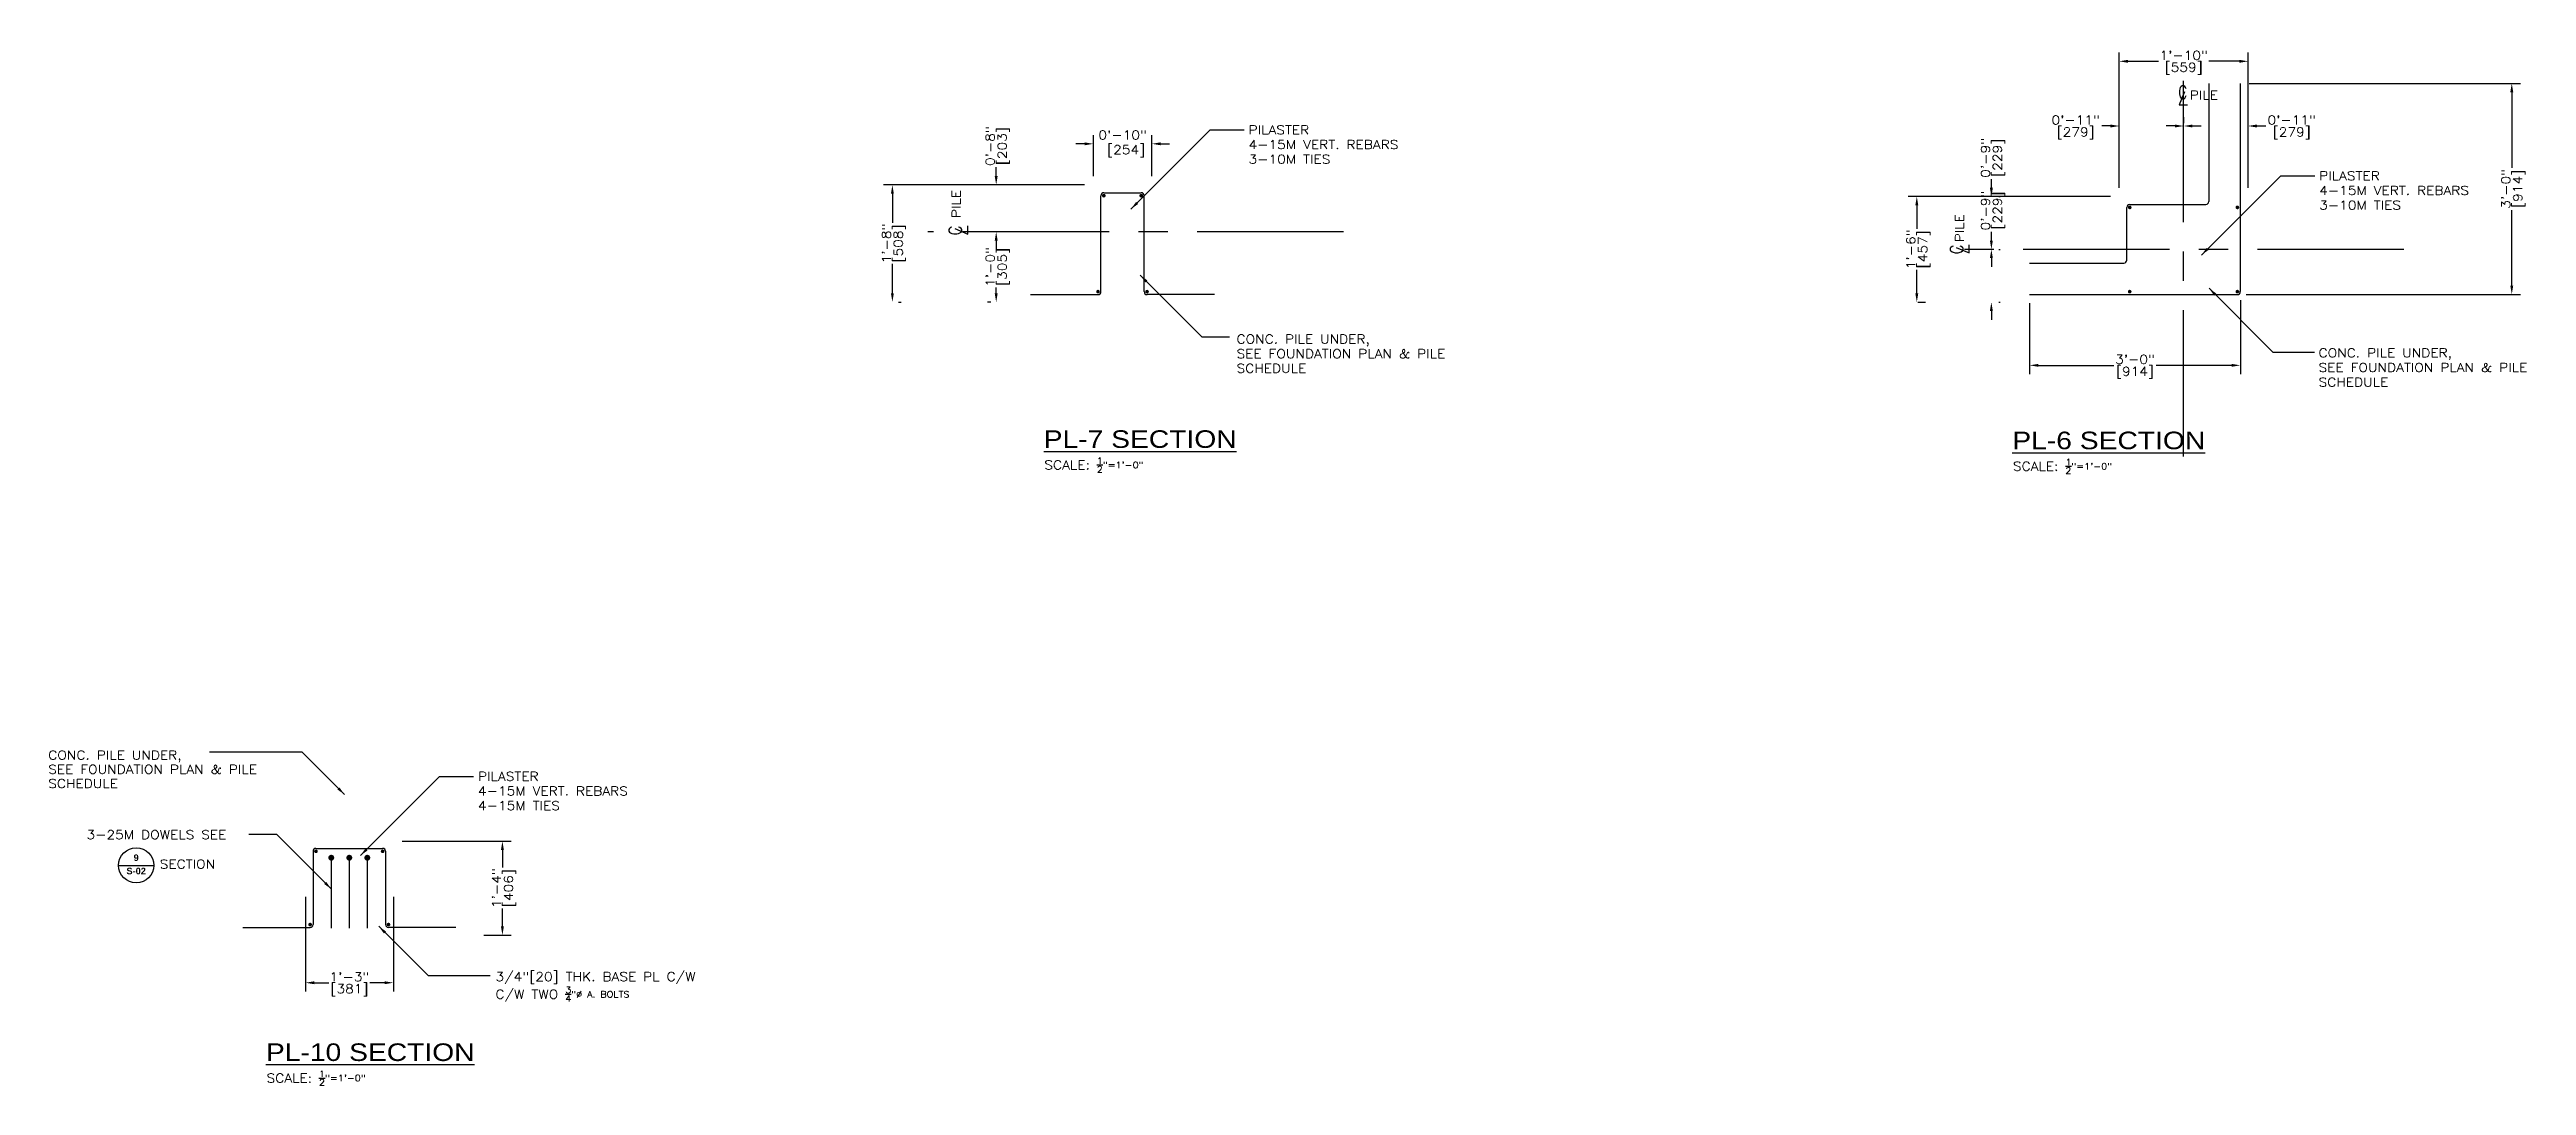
# Model space of a CAD drawing. Header units: inches. Extents: x -229 to 9761, y -1201 to 3580.
# Drawn here: x 610.8 to 1033.6, y -1201.4 to -1024.7 of the extents above; entities that cross this region are included whole.
import ezdxf
from ezdxf.enums import TextEntityAlignment as Align

# ---------------------------------------------------------------- set-up
doc = ezdxf.new("R2010")
doc.units = ezdxf.units.IN
doc.header["$MEASUREMENT"] = 0
doc.linetypes.add('CENTER', pattern=[2, 1.25, -0.25, 0.25, -0.25])
doc.layers.get('0').update_dxf_attribs({"linetype": 'CONTINUOUS'})
doc.layers.get('DEFPOINTS').update_dxf_attribs({"linetype": 'CONTINUOUS'})
for name, color, linetype in [('Dimension', 5, 'CONTINUOUS'), ('Foundation_Details_CL', 150, 'CENTER'), ('Foundation_Details_Reinf', 131, 'CONTINUOUS'), ('Structural_Section_Dim', 5, 'CONTINUOUS'), ('Structural_Section_Text', 5, 'CONTINUOUS'), ('TEXT', 4, 'CONTINUOUS')]:
    doc.layers.add(name, color=color, linetype=linetype)
doc.styles.add('ROMANS', font='ROMANS.SHX', dxfattribs={"width": 0.8})
doc.styles.add('ROMANS-115', font='romans.shx', dxfattribs={"width": 1.15})
doc.styles.add('SANS-115', font='sanss___.ttf', dxfattribs={"width": 1.15})
doc.styles.add('SANSSERIFBOLD', font='sanssb__.ttf')
doc.dimstyles.new('112-ROMANS-115-MS', dxfattribs={"dimscale": 0, "dimtxt": 1.5, "dimasz": 1.5, "dimexe": 1.5, "dimexo": 1.5, "dimgap": 0.125, "dimtad": 0, "dimdec": 4, "dimzin": 1, "dimdsep": 46, "dimlunit": 4, "dimtxsty": 'ROMANS-115', "dimcen": 0.125, "dimclrd": 256, "dimclre": 256, "dimclrt": 256, "dimadec": 0, "dimazin": 0, "dimtfac": 1, "dimtdec": 4, "dimtofl": 0, "dimtmove": 0, "dimatfit": 0, "dimfxl": 1, "dimtfillclr": 256, "dimfrac": 2, "dimtolj": 1, "dimtzin": 0, "dimarcsym": 0})
doc.dimstyles.new('12-ROMANS-115-PS', dxfattribs={"dimscale": 0, "dimtxt": 0.0625, "dimasz": 0.0625, "dimexe": 0.0625, "dimexo": 0.03125, "dimgap": 0.03125, "dimtad": 1, "dimdec": 3, "dimlfac": 24, "dimzin": 1, "dimdsep": 46, "dimlunit": 4, "dimtxsty": 'ROMANS-115', "dimcen": 0.125, "dimclrd": 256, "dimclre": 256, "dimclrt": 256, "dimadec": 0, "dimazin": 0, "dimtfac": 1, "dimtdec": 3, "dimtofl": 0, "dimtmove": 0, "dimatfit": 0, "dimfxl": 1, "dimfrac": 2, "dimtolj": 1, "dimtzin": 0, "dimarcsym": 0})

msp = doc.modelspace()

# ---------------------------------------------------------------- texts
at = {"layer": 'Structural_Section_Dim', "style": 'ROMANS-115', "width": 1.15}
for s, p in [('CONC. PILE UNDER,', (610.536586, -1145.825676)), ('SEE FOUNDATION PLAN & PILE', (610.536586, -1148.254248)), ('SCHEDULE', (610.536586, -1150.682819))]:
    msp.add_text(s, height=1.5, dxfattribs=at).set_placement(p)
at = {"layer": 'Structural_Section_Dim', "attachment_point": 1, "style": 'ROMANS-115'}
for insert, char_height in [((813.388055, -1073.333698), 1.5), ((998.109084, -1075.692169), 1.50000014)]:
    msp.add_mtext('\\A1;CONC. PILE UNDER,\\PSEE FOUNDATION PLAN & PILE\\PSCHEDULE', dxfattribs=dict(at, insert=insert, char_height=char_height))
at = {"layer": 'Structural_Section_Dim', "ltscale": 15, "char_height": 1.5, "attachment_point": 1, "style": 'ROMANS-115'}
for s, insert in [('3-25M DOWELS SEE ', (617.066979, -1157.900534)), ('SECTION', (629.566931, -1162.926614)), ('\\A1;3/4"[20] THK. BASE PL C/W \\PC/W TWO \\H0.7x;\\S3/4;"%%C A. BOLTS', (686.888313, -1182.12703))]:
    msp.add_mtext(s, dxfattribs=dict(at, insert=insert))
at = {"layer": 'Structural_Section_Text', "width": 1.15}
for s, height, style, p in [('PILE', 1.5000001, 'ROMANS-115', (976.120837, -1033.210472)), ('%%UPL-7 SECTION', 3, 'SANS-115', (780.470521, -1092.654307)), ('%%UPL-6 SECTION', 3.00000029, 'SANS-115', (945.821354, -1092.881322)), ('%%UPL-10 SECTION', 3, 'SANS-115', (647.696588, -1197.270532))]:
    msp.add_text(s, height=height, dxfattribs=dict(at, style=style)).set_placement(p)
at = {"layer": 'Structural_Section_Text', "style": 'ROMANS-115', "width": 1.15}
for height, p in [(1.5, (766.264715, -1053.450021)), (1.5000001, (937.561723, -1057.577359))]:
    msp.add_text('PILE', height=height, rotation=90, dxfattribs=at).set_placement(p)
at = {"layer": 'Structural_Section_Text', "attachment_point": 1, "style": 'ROMANS-115'}
for s, insert, char_height in [('\\A1;PILASTER\\P4-15M VERT. REBARS\\P3-10M TIES', (815.447187, -1037.644924), 1.5), ('\\A1;PILASTER\\P4-15M VERT. REBARS\\P3-10M TIES', (998.208847, -1045.471719), 1.50000014), ('\\A1;SCALE: \\H0.7x;\\S1/2;"=1\'-0"', (780.585699, -1094.307739), 1.5), ('\\A1;SCALE: \\H0.7x;\\S1/2;"=1\'-0"', (945.936533, -1094.534754), 1.50000014), ('PILASTER\\P4-15M VERT. REBARS\\P4-15M TIES', (683.906993, -1147.950898), 1.5), ('\\A1;SCALE: \\H0.7x;\\S1/2;"=1\'-0"', (647.811767, -1198.923964), 1.5)]:
    msp.add_mtext(s, dxfattribs=dict(at, insert=insert, char_height=char_height))

# ---------------------------------------------------------------- blocks, each defined once
blk = doc.blocks.new('*D82')
at = {"layer": 'DEFPOINTS', "color": 0, "ltscale": 2}
for p in [(986.08, -1026.69), (964.08, -1049.78), (986.08, -1049.78)]:
    blk.add_point(p, dxfattribs=at)
at = {"layer": 'Structural_Section_Dim', "lineweight": -2, "ltscale": 2}
for p, q in [((964.08, -1048.28), (964.08, -1025.19)), ((965.58, -1026.69), (970.76, -1026.69)), ((984.58, -1026.69), (979.39, -1026.69)), ((986.08, -1048.28), (986.08, -1025.19))]:
    blk.add_line(p, q, dxfattribs=at)
at = {"layer": 'Structural_Section_Dim', "ltscale": 2}
for points in [[(965.58, -1026.44), (965.58, -1026.94), (964.08, -1026.69)], [(984.58, -1026.44), (984.58, -1026.94), (986.08, -1026.69)]]:
    blk.add_solid(points, dxfattribs=at)
at = {"layer": 'Structural_Section_Dim', "ltscale": 2, "char_height": 1.5, "attachment_point": 5, "style": 'ROMANS-115'}
for s, insert in [('\\A1;1\'-10"', (975.08, -1025.67)), ('\\A1;[559]', (975.08, -1027.96))]:
    blk.add_mtext(s, dxfattribs=dict(at, insert=insert))
blk = doc.blocks.new('*D83')
at = {"layer": 'DEFPOINTS', "color": 0, "ltscale": 2}
for p in [(929.52, -1049.78), (964.08, -1049.78), (928.22, -1067.78)]:
    blk.add_point(p, dxfattribs=at)
at = {"layer": 'Structural_Section_Dim', "lineweight": -2, "ltscale": 2}
for p, q in [((962.58, -1049.78), (928.02, -1049.78)), ((929.52, -1051.28), (929.52, -1055.28)), ((929.52, -1066.28), (929.52, -1062.27)), ((929.72, -1067.78), (931.02, -1067.78))]:
    blk.add_line(p, q, dxfattribs=at)
at = {"layer": 'Structural_Section_Dim', "ltscale": 2}
for points in [[(929.27, -1051.28), (929.77, -1051.28), (929.52, -1049.78)], [(929.27, -1066.28), (929.77, -1066.28), (929.52, -1067.78)]]:
    blk.add_solid(points, dxfattribs=at)
at = {"layer": 'Structural_Section_Dim', "ltscale": 2, "char_height": 1.5, "attachment_point": 5, "rotation": 90, "style": 'ROMANS-115'}
for s, insert in [('\\A1;1\'-6"', (928.5, -1058.78)), ('\\A1;[457]', (930.78, -1058.78))]:
    blk.add_mtext(s, dxfattribs=dict(at, insert=insert))
blk = doc.blocks.new('*D84')
at = {"layer": 'DEFPOINTS', "color": 0, "ltscale": 2}
for p in [(964.08, -1037.73), (964.08, -1038.72), (975.08, -1038.72)]:
    blk.add_point(p, dxfattribs=at)
at = {"layer": 'Structural_Section_Dim', "lineweight": -2, "ltscale": 2}
for p, q in [((962.58, -1037.73), (961.08, -1037.73)), ((964.08, -1037.22), (964.08, -1036.23)), ((975.08, -1037.22), (975.08, -1036.23)), ((976.58, -1037.73), (978.08, -1037.73))]:
    blk.add_line(p, q, dxfattribs=at)
at = {"layer": 'Structural_Section_Dim', "ltscale": 2}
for points in [[(962.58, -1037.48), (962.58, -1037.98), (964.08, -1037.73)], [(976.58, -1037.48), (976.58, -1037.98), (975.08, -1037.73)]]:
    blk.add_solid(points, dxfattribs=at)
at = {"layer": 'Structural_Section_Dim', "ltscale": 2, "char_height": 1.5, "attachment_point": 5, "style": 'ROMANS-115'}
for s, insert in [('\\A1;0\'-11"', (956.64, -1036.71)), ('\\A1;[279]', (956.64, -1039))]:
    blk.add_mtext(s, dxfattribs=dict(at, insert=insert))
blk = doc.blocks.new('*D85')
at = {"layer": 'DEFPOINTS', "color": 0, "ltscale": 2}
for p in [(975.08, -1038.72), (986.08, -1037.73), (986.08, -1038.72)]:
    blk.add_point(p, dxfattribs=at)
at = {"layer": 'Structural_Section_Dim', "lineweight": -2, "ltscale": 2}
for p, q in [((973.58, -1037.73), (972.08, -1037.73)), ((975.08, -1037.22), (975.08, -1036.23)), ((986.08, -1037.22), (986.08, -1036.23)), ((987.58, -1037.73), (989.08, -1037.73))]:
    blk.add_line(p, q, dxfattribs=at)
at = {"layer": 'Structural_Section_Dim', "ltscale": 2}
for points in [[(973.58, -1037.48), (973.58, -1037.98), (975.08, -1037.73)], [(987.58, -1037.48), (987.58, -1037.98), (986.08, -1037.73)]]:
    blk.add_solid(points, dxfattribs=at)
at = {"layer": 'Structural_Section_Dim', "ltscale": 2, "char_height": 1.5, "attachment_point": 5, "style": 'ROMANS-115'}
for s, insert in [('\\A1;0\'-11"', (993.52, -1036.71)), ('\\A1;[279]', (993.52, -1039))]:
    blk.add_mtext(s, dxfattribs=dict(at, insert=insert))
blk = doc.blocks.new('*D86')
at = {"layer": 'DEFPOINTS', "color": 0, "ltscale": 2}
for p in [(942, -1058.78), (942.25, -1058.78), (942, -1067.78)]:
    blk.add_point(p, dxfattribs=at)
at = {"layer": 'Structural_Section_Dim', "lineweight": -2, "ltscale": 2}
for p, q in [((942.25, -1057.28), (942.25, -1055.78)), ((943.5, -1058.78), (943.75, -1058.78)), ((942.25, -1069.28), (942.25, -1070.78)), ((943.5, -1067.78), (943.75, -1067.78))]:
    blk.add_line(p, q, dxfattribs=at)
at = {"layer": 'Structural_Section_Dim', "ltscale": 2}
for points in [[(942, -1057.28), (942.5, -1057.28), (942.25, -1058.78)], [(942, -1069.28), (942.5, -1069.28), (942.25, -1067.78)]]:
    blk.add_solid(points, dxfattribs=at)
at = {"layer": 'Structural_Section_Dim', "ltscale": 2, "char_height": 1.5, "attachment_point": 5, "rotation": 90, "style": 'ROMANS-115'}
for s, insert in [('\\A1;0\'-9"', (941.23, -1052.16)), ('\\A1;[229]', (943.52, -1052.16))]:
    blk.add_mtext(s, dxfattribs=dict(at, insert=insert))
blk = doc.blocks.new('*D87')
at = {"layer": 'DEFPOINTS', "color": 0, "ltscale": 2}
for p in [(942, -1049.78), (942.25, -1049.78), (942, -1058.78)]:
    blk.add_point(p, dxfattribs=at)
at = {"layer": 'Structural_Section_Dim', "lineweight": -2, "ltscale": 2}
for p, q in [((942.25, -1048.28), (942.25, -1046.78)), ((943.5, -1049.78), (943.75, -1049.78)), ((942.25, -1060.28), (942.25, -1061.78)), ((943.5, -1058.78), (943.75, -1058.78))]:
    blk.add_line(p, q, dxfattribs=at)
at = {"layer": 'Structural_Section_Dim', "ltscale": 2}
for points in [[(942, -1048.28), (942.5, -1048.28), (942.25, -1049.78)], [(942, -1060.28), (942.5, -1060.28), (942.25, -1058.78)]]:
    blk.add_solid(points, dxfattribs=at)
at = {"layer": 'Structural_Section_Dim', "ltscale": 2, "char_height": 1.5, "attachment_point": 5, "rotation": 90, "style": 'ROMANS-115'}
for s, insert in [('\\A1;0\'-9"', (941.23, -1043.16)), ('\\A1;[229]', (943.52, -1043.16))]:
    blk.add_mtext(s, dxfattribs=dict(at, insert=insert))
blk = doc.blocks.new('CLMARK')
at = {"layer": 'TEXT'}
for p, q in [((1.5, 4.6), (-3.6, -7.6)), ((-3.6, -7.6), (4.1, -7.6))]:
    blk.add_line(p, q, dxfattribs=at)
at = {"layer": 'TEXT', "style": 'ROMANS', "width": 0.8}
blk.add_text('C', height=12, dxfattribs=at).set_placement((-4.6, -1.9))
blk = doc.blocks.new('*D88')
at = {"layer": 'DEFPOINTS', "color": 0, "ltscale": 2}
for p in [(984.77, -1030.46), (984.27, -1066.46), (1031.09, -1066.46)]:
    blk.add_point(p, dxfattribs=at)
at = {"layer": 'Structural_Section_Dim', "lineweight": -2, "ltscale": 2}
for p, q in [((986.27, -1030.46), (1032.59, -1030.46)), ((1031.09, -1031.96), (1031.09, -1044.85)), ((1031.09, -1064.96), (1031.09, -1052.08)), ((985.77, -1066.46), (1032.59, -1066.46))]:
    blk.add_line(p, q, dxfattribs=at)
at = {"layer": 'Structural_Section_Dim', "ltscale": 2}
for points in [[(1030.84, -1031.96), (1031.34, -1031.96), (1031.09, -1030.46)], [(1030.84, -1064.96), (1031.34, -1064.96), (1031.09, -1066.46)]]:
    blk.add_solid(points, dxfattribs=at)
at = {"layer": 'Structural_Section_Dim', "ltscale": 2, "char_height": 1.5, "attachment_point": 5, "rotation": 90, "style": 'ROMANS-115'}
for s, insert in [('\\A1;3\'-0"', (1030.07, -1048.46)), ('\\A1;[914]', (1032.35, -1048.46))]:
    blk.add_mtext(s, dxfattribs=dict(at, insert=insert))
blk = doc.blocks.new('*D89')
at = {"layer": 'DEFPOINTS', "color": 0, "ltscale": 2}
for p in [(948.77, -1066.46), (984.77, -1065.96), (984.77, -1078.57)]:
    blk.add_point(p, dxfattribs=at)
at = {"layer": 'Structural_Section_Dim', "lineweight": -2, "ltscale": 2}
for p, q in [((948.77, -1067.96), (948.77, -1080.07)), ((984.77, -1067.46), (984.77, -1080.07)), ((950.27, -1078.57), (963.15, -1078.57)), ((983.27, -1078.57), (970.38, -1078.57))]:
    blk.add_line(p, q, dxfattribs=at)
at = {"layer": 'Structural_Section_Dim', "ltscale": 2}
for points in [[(950.27, -1078.32), (950.27, -1078.82), (948.77, -1078.57)], [(983.27, -1078.32), (983.27, -1078.82), (984.77, -1078.57)]]:
    blk.add_solid(points, dxfattribs=at)
at = {"layer": 'Structural_Section_Dim', "ltscale": 2, "char_height": 1.5, "attachment_point": 5, "style": 'ROMANS-115'}
for s, insert in [('\\A1;3\'-0"', (966.77, -1077.55)), ('\\A1;[914]', (966.77, -1079.84))]:
    blk.add_mtext(s, dxfattribs=dict(at, insert=insert))
blk = doc.blocks.new('*D107')
at = {"layer": 'DEFPOINTS', "color": 0, "ltscale": 2}
for p in [(754.64, -1047.78), (788.95, -1047.78), (754.2, -1067.78)]:
    blk.add_point(p, dxfattribs=at)
at = {"layer": 'Structural_Section_Dim', "lineweight": -2, "ltscale": 2}
for p, q in [((787.45, -1047.78), (753.14, -1047.78)), ((754.64, -1049.28), (754.64, -1054.28)), ((754.64, -1066.28), (754.64, -1061.27)), ((755.7, -1067.78), (756.14, -1067.78))]:
    blk.add_line(p, q, dxfattribs=at)
at = {"layer": 'Structural_Section_Dim', "ltscale": 2}
for points in [[(754.39, -1049.28), (754.89, -1049.28), (754.64, -1047.78)], [(754.39, -1066.28), (754.89, -1066.28), (754.64, -1067.78)]]:
    blk.add_solid(points, dxfattribs=at)
at = {"layer": 'Structural_Section_Dim', "ltscale": 2, "char_height": 1.5, "attachment_point": 5, "rotation": 90, "style": 'ROMANS-115'}
for s, insert in [('\\A1;1\'-8"', (753.62, -1057.78)), ('\\A1;[508]', (755.9, -1057.78))]:
    blk.add_mtext(s, dxfattribs=dict(at, insert=insert))
blk = doc.blocks.new('*D108')
at = {"layer": 'DEFPOINTS', "color": 0, "ltscale": 2}
for p in [(798.95, -1040.77), (788.95, -1047.78), (798.95, -1047.78)]:
    blk.add_point(p, dxfattribs=at)
at = {"layer": 'Structural_Section_Dim', "lineweight": -2, "ltscale": 2}
for p, q in [((788.95, -1046.28), (788.95, -1039.27)), ((798.95, -1046.28), (798.95, -1039.27)), ((787.45, -1040.77), (785.95, -1040.77)), ((800.45, -1040.77), (801.95, -1040.77))]:
    blk.add_line(p, q, dxfattribs=at)
at = {"layer": 'Structural_Section_Dim', "ltscale": 2}
for points in [[(787.45, -1040.52), (787.45, -1041.02), (788.95, -1040.77)], [(800.45, -1040.52), (800.45, -1041.02), (798.95, -1040.77)]]:
    blk.add_solid(points, dxfattribs=at)
at = {"layer": 'Structural_Section_Dim', "ltscale": 2, "insert": (793.95, -1040.77), "char_height": 1.5, "attachment_point": 5, "style": 'ROMANS-115'}
blk.add_mtext('\\A1;0\'-10"\\P [254]', dxfattribs=at)
blk = doc.blocks.new('*D109')
at = {"layer": 'DEFPOINTS', "color": 0, "ltscale": 2}
for p in [(772.36, -1055.78), (772.92, -1055.78), (772.92, -1067.78)]:
    blk.add_point(p, dxfattribs=at)
at = {"layer": 'Structural_Section_Dim', "lineweight": -2, "ltscale": 2}
for p, q in [((771.42, -1055.78), (770.86, -1055.78)), ((772.36, -1057.28), (772.36, -1058.28)), ((772.36, -1066.28), (772.36, -1065.27)), ((771.42, -1067.78), (770.86, -1067.78))]:
    blk.add_line(p, q, dxfattribs=at)
at = {"layer": 'Structural_Section_Dim', "ltscale": 2}
for points in [[(772.11, -1057.28), (772.61, -1057.28), (772.36, -1055.78)], [(772.11, -1066.28), (772.61, -1066.28), (772.36, -1067.78)]]:
    blk.add_solid(points, dxfattribs=at)
at = {"layer": 'Structural_Section_Dim', "ltscale": 2, "char_height": 1.5, "attachment_point": 5, "rotation": 90, "style": 'ROMANS-115'}
for s, insert in [('\\A1;1\'-0"', (771.34, -1061.78)), ('\\A1;[305]', (773.63, -1061.78))]:
    blk.add_mtext(s, dxfattribs=dict(at, insert=insert))
blk = doc.blocks.new('*D110')
at = {"layer": 'DEFPOINTS', "color": 0, "ltscale": 2}
for p in [(772.36, -1047.78), (772.92, -1047.78), (772.92, -1055.78)]:
    blk.add_point(p, dxfattribs=at)
at = {"layer": 'Structural_Section_Dim', "lineweight": -2, "ltscale": 2}
for p, q in [((771.42, -1047.78), (770.86, -1047.78)), ((772.36, -1046.28), (772.36, -1044.78)), ((771.42, -1055.78), (770.86, -1055.78)), ((772.36, -1057.28), (772.36, -1058.78))]:
    blk.add_line(p, q, dxfattribs=at)
at = {"layer": 'Structural_Section_Dim', "ltscale": 2}
for points in [[(772.11, -1046.28), (772.61, -1046.28), (772.36, -1047.78)], [(772.11, -1057.28), (772.61, -1057.28), (772.36, -1055.78)]]:
    blk.add_solid(points, dxfattribs=at)
at = {"layer": 'Structural_Section_Dim', "ltscale": 2, "char_height": 1.5, "attachment_point": 5, "rotation": 90, "style": 'ROMANS-115'}
for s, insert in [('\\A1;0\'-8"', (771.34, -1041.16)), ('\\A1;[203]', (773.63, -1041.16))]:
    blk.add_mtext(s, dxfattribs=dict(at, insert=insert))
blk = doc.blocks.new('*D115')
at = {"layer": 'DEFPOINTS', "color": 0, "ltscale": 2}
for p in [(669.45, -1159.78), (688.07, -1159.78), (683.38, -1175.78)]:
    blk.add_point(p, dxfattribs=at)
at = {"layer": 'Structural_Section_Dim', "lineweight": -2, "ltscale": 2}
for p, q in [((670.95, -1159.78), (689.57, -1159.78)), ((688.07, -1161.28), (688.07, -1164.28)), ((688.07, -1174.28), (688.07, -1171.27)), ((684.88, -1175.78), (689.57, -1175.78))]:
    blk.add_line(p, q, dxfattribs=at)
at = {"layer": 'Structural_Section_Dim', "ltscale": 2}
for points in [[(687.82, -1161.28), (688.32, -1161.28), (688.07, -1159.78)], [(687.82, -1174.28), (688.32, -1174.28), (688.07, -1175.78)]]:
    blk.add_solid(points, dxfattribs=at)
at = {"layer": 'Structural_Section_Dim', "ltscale": 2, "char_height": 1.5, "attachment_point": 5, "rotation": 90, "style": 'ROMANS-115'}
for s, insert in [('\\A1;1\'-4"', (687.05, -1167.78)), ('\\A1;[406]', (689.34, -1167.78))]:
    blk.add_mtext(s, dxfattribs=dict(at, insert=insert))
blk = doc.blocks.new('*D116')
at = {"layer": 'DEFPOINTS', "color": 0, "ltscale": 2}
for p in [(654.45, -1167.78), (669.45, -1167.78), (669.45, -1183.92)]:
    blk.add_point(p, dxfattribs=at)
at = {"layer": 'Structural_Section_Dim', "lineweight": -2, "ltscale": 2}
for p, q in [((654.45, -1169.28), (654.45, -1185.42)), ((669.45, -1169.28), (669.45, -1185.42)), ((655.95, -1183.92), (658.46, -1183.92)), ((667.95, -1183.92), (665.45, -1183.92))]:
    blk.add_line(p, q, dxfattribs=at)
at = {"layer": 'Structural_Section_Dim', "ltscale": 2}
for points in [[(655.95, -1183.67), (655.95, -1184.17), (654.45, -1183.92)], [(667.95, -1183.67), (667.95, -1184.17), (669.45, -1183.92)]]:
    blk.add_solid(points, dxfattribs=at)
at = {"layer": 'Structural_Section_Dim', "ltscale": 2, "char_height": 1.5, "attachment_point": 5, "style": 'ROMANS-115'}
for s, insert in [('\\A1;1\'-3"', (661.95, -1182.9)), ('\\A1;[381]', (661.95, -1185.19))]:
    blk.add_mtext(s, dxfattribs=dict(at, insert=insert))
blk = doc.blocks.new('Callout Bubble')
blk.add_line((-0.25, 0), (0.25, 0))
blk.add_circle((0, 0), 0.25)
at = {"ltscale": 15, "style": 'SANSSERIFBOLD', "flags": 8}
blk.add_attdef('V#', text='', height=0.0938, dxfattribs=at).set_placement((0, 0.034), align=Align.BOTTOM_CENTER)
blk.add_attdef('S#', text='', height=0.0938, dxfattribs=at).set_placement((0, -0.033), align=Align.TOP_CENTER)

# ---------------------------------------------------------------- dimensions: what is measured, and where the dimension line sits
at = {"layer": 'Structural_Section_Dim'}
for base, p1, p2, picture, middle in [((986.07767, -1026.689268), (964.07767, -1049.777319), (986.07767, -1049.777319), '*D82', (975.07767, -1026.689268)), ((964.07767, -1037.729874), (975.07767, -1038.722877), (964.07767, -1038.722877), '*D84', (956.64017, -1037.729874)), ((984.76517, -1078.567641), (948.76517, -1066.464819), (984.76517, -1065.964819), '*D89', (966.76517, -1078.567641)), ((669.45267, -1183.921768), (654.45267, -1167.777319), (669.45267, -1167.777319), '*D116', (661.95267, -1183.921768))]:
    dim = msp.add_linear_dim(base=base, p1=p1, p2=p2, dimstyle='112-ROMANS-115-MS', override={"dimscale": 1, "dimpost": '\\X'}, dxfattribs=at)
    dim.commit()
    dim.dimension.update_dxf_attribs({"geometry": picture, "text_midpoint": middle})
for base, p1, p2, angle, picture, middle in [((1031.085386, -1066.464819), (984.76517, -1030.464819), (984.26517, -1066.464819), 90, '*D88', (1031.085386, -1048.464819)), ((986.07767, -1037.729874), (975.07767, -1038.722877), (986.07767, -1038.722877), 180, '*D85', (993.51517, -1037.729874)), ((772.358261, -1047.777319), (772.923463, -1055.777319), (772.923463, -1047.777319), 90, '*D110', (772.358261, -1041.161248)), ((942.249526, -1049.777319), (941.99857, -1058.777319), (941.99857, -1049.777319), 90, '*D87', (942.249526, -1043.161248)), ((754.635468, -1047.777319), (754.201458, -1067.777319), (788.95267, -1047.777319), 90, '*D107', (754.635468, -1057.777319)), ((929.515295, -1049.777319), (928.215708, -1067.777319), (964.07767, -1049.777319), 90, '*D83', (929.515295, -1058.777319)), ((942.249526, -1058.777319), (941.99857, -1067.777319), (941.99857, -1058.777319), 90, '*D86', (942.249526, -1052.161248)), ((772.358261, -1055.777319), (772.923463, -1067.777319), (772.923463, -1055.777319), 90, '*D109', (772.358261, -1061.777319)), ((688.069661, -1159.777319), (683.376442, -1175.777319), (669.45267, -1159.777319), 90, '*D115', (688.069661, -1167.777319))]:
    dim = msp.add_linear_dim(base=base, p1=p1, p2=p2, angle=angle, dimstyle='112-ROMANS-115-MS', override={"dimscale": 1, "dimpost": '\\X'}, dxfattribs=at)
    dim.commit()
    dim.dimension.update_dxf_attribs({"geometry": picture, "text_midpoint": middle})
dim = msp.add_linear_dim(base=(798.95267, -1040.772969), p1=(788.95267, -1047.777319), p2=(798.95267, -1047.777319), dimstyle='112-ROMANS-115-MS', override={"dimscale": 1, "dimpost": '\\X'}, dxfattribs=at)
dim.commit()
dim.dimension.update_dxf_attribs({"geometry": '*D108', "text_midpoint": (793.95267, -1040.772969), "dimtype": 160})

# ---------------------------------------------------------------- linework, layer by layer
at = {"layer": 'Foundation_Details_CL', "ltscale": 20}
for p, q in [((975.054376, -1094.127311), (975.054376, -1029.999844)), ((831.66314, -1055.808452), (760.708127, -1055.808452)), ((1012.66314, -1058.808452), (933.406836, -1058.808452))]:
    msp.add_line(p, q, dxfattribs=at)
at = {"layer": 'Foundation_Details_Reinf'}
for p, q in [((979.366876, -1030.495952), (979.366876, -1050.620952)), ((984.741876, -1030.495952), (984.741876, -1065.995952)), ((790.241876, -1065.995952), (790.241876, -1049.620952)), ((790.741876, -1049.120952), (797.116876, -1049.120952)), ((797.616876, -1065.995952), (797.616876, -1049.620952)), ((965.366876, -1060.620952), (965.366876, -1051.620952)), ((965.866876, -1051.120952), (978.866876, -1051.120952)), ((948.741876, -1061.120952), (964.866876, -1061.120952)), ((778.241876, -1066.495952), (789.741876, -1066.495952)), ((809.616876, -1066.495952), (798.116876, -1066.495952)), ((948.741876, -1066.495952), (984.241876, -1066.495952)), ((655.741876, -1161.495952), (655.741876, -1173.995952)), ((656.241876, -1160.995952), (667.616876, -1160.995952)), ((658.856102, -1162.586228), (658.856102, -1174.586228)), ((661.929376, -1162.586228), (661.929376, -1174.586228)), ((665.00265, -1162.586228), (665.00265, -1174.586228)), ((668.116876, -1161.495952), (668.116876, -1173.995952)), ((643.741876, -1174.495952), (655.241876, -1174.495952)), ((680.116876, -1174.495952), (668.616876, -1174.495952))]:
    msp.add_line(p, q, dxfattribs=at)
for points, const_width in [([(790.585626, -1049.620952, -1), (790.898126, -1049.620952, -1)], 0.3125), ([(797.273126, -1049.620952, 1), (796.960626, -1049.620952, 1)], 0.3125), ([(965.710626, -1051.620952, -1), (966.023126, -1051.620952, -1)], 0.3125), ([(984.398126, -1051.620952, 1), (984.085626, -1051.620952, 1)], 0.3125), ([(789.898126, -1065.995952, -1), (789.585626, -1065.995952, -1)], 0.3125), ([(797.960626, -1065.995952, 1), (798.273126, -1065.995952, 1)], 0.3125), ([(965.710626, -1065.995952, 1), (966.023126, -1065.995952, 1)], 0.3125), ([(984.398126, -1065.995952, -1), (984.085626, -1065.995952, -1)], 0.3125), ([(656.241876, -1161.339702, 1), (656.241876, -1161.652202, 1)], 0.3125), ([(658.856102, -1162.336228, 1), (658.856102, -1162.836228, 1)], 0.5), ([(661.929376, -1162.336228, 1), (661.929376, -1162.836228, 1)], 0.5), ([(665.00265, -1162.336228, -1), (665.00265, -1162.836228, -1)], 0.5), ([(667.616876, -1161.339702, -1), (667.616876, -1161.652202, -1)], 0.3125), ([(655.241876, -1174.152202, 1), (655.241876, -1173.839702, 1)], 0.3125), ([(668.616876, -1174.152202, -1), (668.616876, -1173.839702, -1)], 0.3125)]:
    msp.add_lwpolyline(points, format="xyb", close=True, dxfattribs=dict(at, const_width=const_width))
for centre, start, end in [((790.741876, -1049.620952), 90, 180), ((797.116876, -1049.620952), 0, 90), ((965.866876, -1051.620952), 90, 180), ((978.866876, -1050.620952), 270, 0), ((964.866876, -1060.620952), 270, 0), ((789.741876, -1065.995952), 270, 0), ((798.116876, -1065.995952), 180, 270), ((984.241876, -1065.995952), 270, 0), ((656.241876, -1161.495952), 90, 180), ((667.616876, -1161.495952), 0, 90), ((655.241876, -1173.995952), 270, 0), ((668.616876, -1173.995952), 180, 270)]:
    msp.add_arc(centre, 0.5, start, end, dxfattribs=at)

# ---------------------------------------------------------------- block references
at = {"layer": 'Dimension', "xscale": 0.1836000174916137, "yscale": 0.183600017491699, "zscale": 0.1836000174916534}
msp.add_blockref('CLMARK', (974.961378, -1032.719727), dxfattribs=at)
at = {"layer": 'Dimension', "rotation": 90}
for p, xscale, yscale, zscale in [((766.12737, -1055.503289), 0.1836000000000695, 0.1836000000000695, 0.1836000000000043), ((937.070979, -1058.736818), 0.183600017491699, 0.183600017491699, 0.1836000174916534)]:
    msp.add_blockref('CLMARK', p, dxfattribs=dict(at, xscale=xscale, yscale=yscale, zscale=zscale))
at = {"layer": 'Structural_Section_Text', "ltscale": 2, "xscale": 12, "yscale": 12, "zscale": 12}
msp.add_blockref('Callout Bubble', (625.550746, -1163.896057), dxfattribs=at).add_auto_attribs({'V#': '9', 'S#': 'S-02'})

msp.set_redraw_order([(e.dxf.handle, doc.entitydb.next_handle()) for e in msp.query("TEXT MTEXT ATTDEF DIMENSION ARC_DIMENSION")])  # texts and dimensions are drawn at this point

# ---------------------------------------------------------------- leaders
at = {"layer": 'Structural_Section_Dim'}
for points, override in [([(796.943941, -1063.197043), (807.470782, -1073.723884), (812.191296, -1073.723884)], {"dimscale": 24, "dimtad": 0, "dimlfac": 0.041667}), ([(979.401164, -1065.426447), (990.295739, -1076.321022), (997.429429, -1076.321022)], {"dimscale": 24.000002, "dimtad": 0, "dimlfac": 0.041667}), ([(661.126544, -1151.820089), (653.882511, -1144.576055), (638.077446, -1144.576055)], {"dimscale": 24, "dimtad": 0, "dimlfac": 0.041667})]:
    msp.add_leader(points, dimstyle='12-ROMANS-115-PS', override=override, dxfattribs=at)
at = {"layer": 'Structural_Section_Dim', "ltscale": 15, "annotation_type": 0, "has_hookline": 1, "hookline_direction": 1, "text_width": 26.942857}
msp.add_leader([(658.879396, -1167.950556), (649.579374, -1158.650534), (644.759836, -1158.650534)], dimstyle='12-ROMANS-115-PS', override={"dimscale": 24, "dimtad": 0, "dimlfac": 0.041667}, dxfattribs=at)
at = {"layer": 'Structural_Section_Dim', "ltscale": 15}
msp.add_leader([(666.95267, -1174.277319), (675.379936, -1182.704585), (685.975365, -1182.704585)], dimstyle='12-ROMANS-115-PS', override={"dimscale": 24, "dimtad": 0, "dimlfac": 0.041667}, dxfattribs=at)
at = {"layer": 'Structural_Section_Text', "annotation_type": 0, "has_hookline": 1, "hookline_direction": 0}
for points, override, text_width in [([(795.361209, -1051.918715), (808.885001, -1038.394924), (814.697187, -1038.394924)], {"dimscale": 24, "dimtad": 0, "dimlfac": 0.041667, "dimse1": 1}, 28.75), ([(978.122867, -1059.745512), (991.64666, -1046.221719), (997.458847, -1046.221719)], {"dimscale": 24.000002, "dimtad": 0, "dimlfac": 0.041667, "dimse1": 1}, 28.750003), ([(663.821015, -1162.22469), (677.344807, -1148.700898), (683.156993, -1148.700898)], {"dimscale": 24, "dimtad": 0, "dimlfac": 0.041667, "dimse1": 1}, 28.75)]:
    msp.add_leader(points, dimstyle='12-ROMANS-115-PS', override=override, dxfattribs=dict(at, text_width=text_width))

doc.saveas('drawing.dxf')
